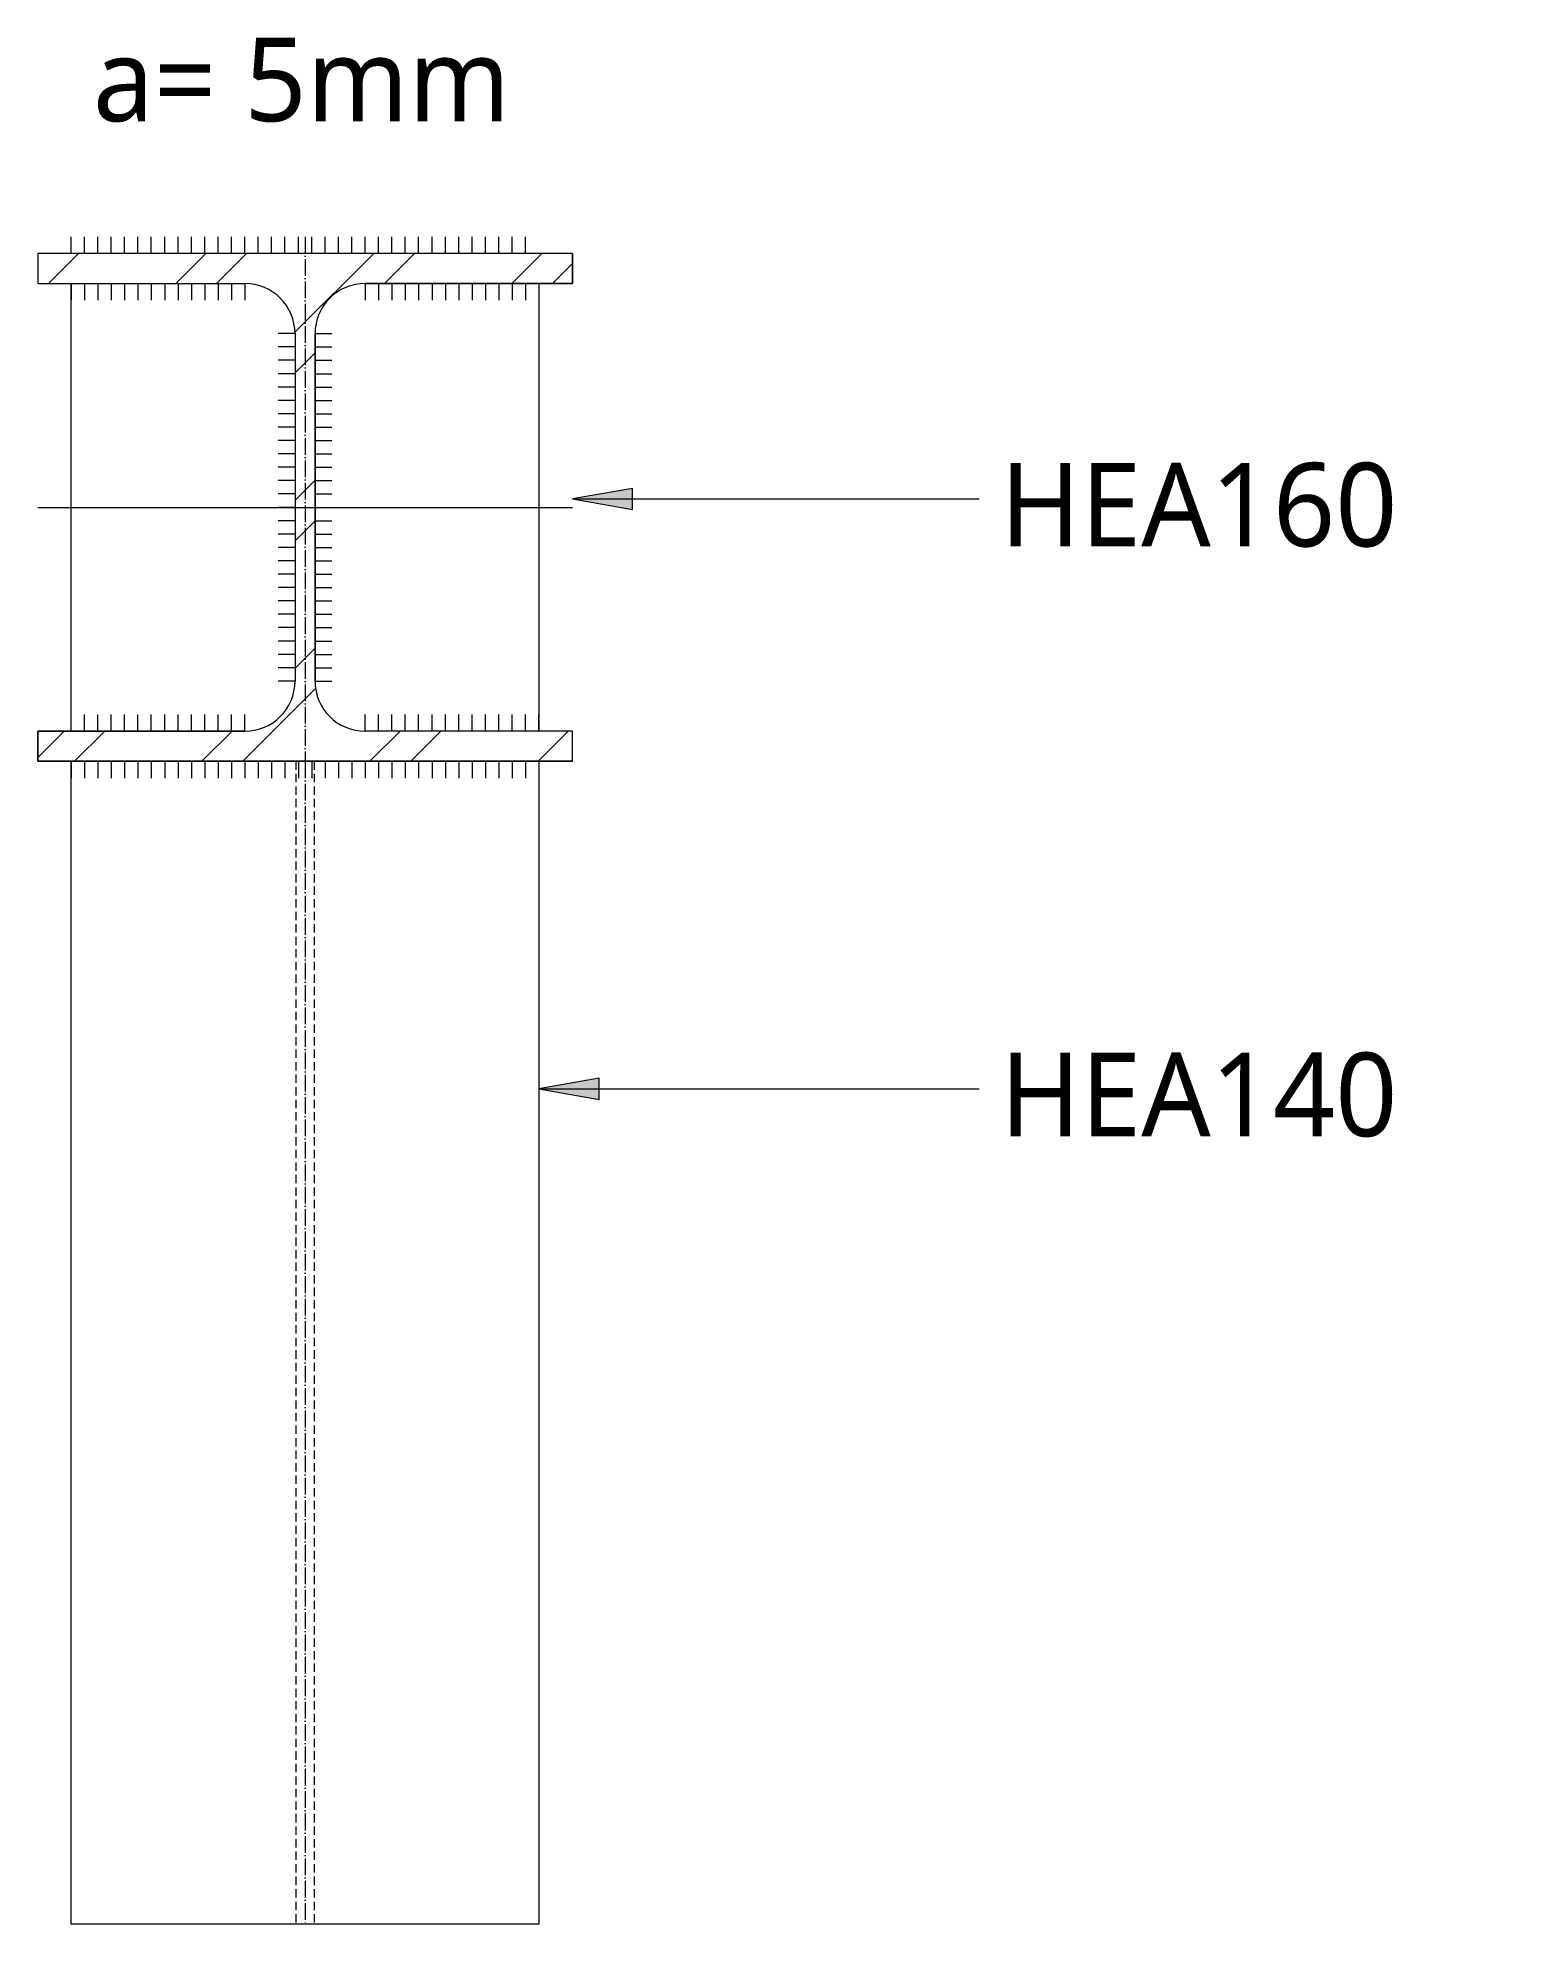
# Model space of a CAD drawing. Header units: millimetres. Extents: x -14163 to 55687, y -143 to 37302.
# Drawn here: x -2363 to -1919, y 13207 to 13772 of the extents above; entities that cross this region are included whole.
import ezdxf

# ---------------------------------------------------------------- set-up
doc = ezdxf.new("R2010")
doc.units = ezdxf.units.MM
doc.linetypes.add('MV_hartlijn_staal', pattern=[6.6, 5, -0.8, 0, -0.8])
doc.linetypes.add('MV_hidden', pattern=[3.75, 2.5, -1.25])
for name, color, linetype, lineweight in [('A-DETL-GENF', 92, 'Continuous', 18), ('A-DETL-IDEN', 3, 'Continuous', 18), ('G-ANNO-TEXT', 231, 'Continuous', 13)]:
    doc.layers.add(name, color=color, linetype=linetype, lineweight=lineweight)
doc.styles.add('Segoe UI_3', font='segoeui.ttf', dxfattribs={"height": 25})

msp = doc.modelspace()

# ---------------------------------------------------------------- texts
at = {"layer": 'G-ANNO-TEXT', "color": 7, "insert": (-2346.28, 13771.78), "char_height": 25, "width": 159.5358, "attachment_point": 1, "style": 'Segoe UI_3'}
msp.add_mtext('a= 5mm', dxfattribs=at)

# ---------------------------------------------------------------- blocks, each defined once
blk = doc.blocks.new('28 Staalprofielen- IPE_HEA_HEB 2d - HEA140-5084484-Details Constructie')
at = {"layer": 'A-DETL-GENF'}
for p, q in [((-70, 357), (-70, 491)), ((70, 491), (70, 357)), ((-70, 0), (-70, 348)), ((70, 348), (70, 0)), ((70, 0), (-70, 0))]:
    blk.add_line(p, q, dxfattribs=at)
at = {"layer": 'A-DETL-GENF', "linetype": 'MV_hidden'}
for p, q in [((-2.75, 348), (-2.75, 0)), ((2.75, 348), (2.75, 0))]:
    blk.add_line(p, q, dxfattribs=at)
at = {"layer": 'A-DETL-GENF', "linetype": 'MV_hartlijn_staal', "lineweight": 13}
blk.add_line((0, 348), (0, 0), dxfattribs=at)
blk = doc.blocks.new('28 Staalprofielen- IPE_HEA_HEB 2d - HEA160-V149-Details Constructie')
at = {"layer": 'A-DETL-GENF', "lineweight": 13}
h = blk.add_hatch(dxfattribs=at)
h.set_pattern_fill('FP_267', color=256, style=0, pattern_type=2)
h.set_pattern_definition([(45, (2282.79, -13631.25), (-25.14472, 25.14472), []), (45, (2282.79, -13593.15), (-25.14472, 25.14472), [])])
h.paths.add_polyline_path([(80, -76), (80, -67), (18, -67), (14.12, -66.49), (10.5, -64.99), (7.39, -62.61), (5.01, -59.5), (3.51, -55.88), (3, -52), (3, 52), (3.51, 55.88), (5.01, 59.5), (7.39, 62.61), (10.5, 64.99), (14.12, 66.49), (18, 67), (80, 67), (80, 76), (-80, 76), (-80, 67), (-18, 67), (-14.12, 66.49), (-10.5, 64.99), (-7.39, 62.61), (-5.01, 59.5), (-3.51, 55.88), (-3, 52), (-3, -52), (-3.51, -55.88), (-5.01, -59.5), (-7.39, -62.61), (-10.5, -64.99), (-14.12, -66.49), (-18, -67), (-80, -67), (-80, -76)])
at = {"layer": 'A-DETL-GENF', "linetype": 'MV_hartlijn_staal', "lineweight": 13}
blk.add_line((0, 81), (0, -76), dxfattribs=at)
at = {"layer": 'A-DETL-GENF'}
for p, q in [((80, 76), (-80, 76)), ((-80, 76), (-80, 67)), ((80, 76), (-80, 76)), ((-80, 76), (-80, 67)), ((80, 67), (80, 76)), ((80, 76), (80, 67)), ((-80, 67), (-18, 67)), ((-80, 67), (-18, 67)), ((18, 67), (80, 67)), ((80, 67), (18, 67)), ((-3, 52), (-3, -52)), ((-3, 52), (-3, -52)), ((3, -52), (3, 52)), ((3, 52), (3, -52)), ((-80, 0), (80, 0)), ((-18, -67), (-80, -67)), ((-80, -67), (-80, -76)), ((-80, -76), (-80, -67)), ((-80, -67), (-18, -67)), ((80, -67), (18, -67)), ((80, -67), (18, -67)), ((80, -76), (80, -67)), ((80, -76), (80, -67)), ((-80, -76), (80, -76)), ((80, -76), (-80, -76))]:
    blk.add_line(p, q, dxfattribs=at)
for centre, start, end in [((-18, 52), 0, 90), ((-18, 52), 360, 90), ((18, 52), 90, 180), ((18, 52), 90, 180), ((-18, -52), 270, 0), ((-18, -52), 270, 0), ((18, -52), 180, 270), ((18, -52), 180, 270)]:
    blk.add_arc(centre, 15, start, end, dxfattribs=at)
blk = doc.blocks.new('Repeating Detail - 2_ a_5 mm-V150-Details Constructie')
at = {"layer": 'A-DETL-GENF'}
for p, q in [((0, 0), (0, 5)), ((4, 0), (4, 5)), ((8, 0), (8, 5)), ((12, 0), (12, 5)), ((16, 0), (16, 5)), ((20, 0), (20, 5)), ((24, 0), (24, 5)), ((28, 0), (28, 5)), ((32, 0), (32, 5)), ((36, 0), (36, 5)), ((40, 0), (40, 5)), ((44, 0), (44, 5)), ((48, 0), (48, 5)), ((52, 0), (52, 5))]:
    blk.add_line(p, q, dxfattribs=at)
blk = doc.blocks.new('Repeating Detail - 2_ a_5 mm-V151-Details Constructie')
at = {"layer": 'A-DETL-GENF'}
for p, q in [((0, 0), (0, 5)), ((4, 0), (4, 5)), ((8, 0), (8, 5)), ((12, 0), (12, 5)), ((16, 0), (16, 5)), ((20, 0), (20, 5)), ((24, 0), (24, 5)), ((28, 0), (28, 5)), ((32, 0), (32, 5)), ((36, 0), (36, 5)), ((40, 0), (40, 5)), ((44, 0), (44, 5)), ((48, 0), (48, 5)), ((52, 0), (52, 5)), ((56, 0), (56, 5)), ((60, 0), (60, 5)), ((64, 0), (64, 5)), ((68, 0), (68, 5)), ((72, 0), (72, 5)), ((76, 0), (76, 5)), ((80, 0), (80, 5)), ((84, 0), (84, 5)), ((88, 0), (88, 5)), ((92, 0), (92, 5)), ((96, 0), (96, 5)), ((100, 0), (100, 5)), ((104, 0), (104, 5))]:
    blk.add_line(p, q, dxfattribs=at)
blk = doc.blocks.new('Repeating Detail - 2_ a_5 mm-V152-Details Constructie')
at = {"layer": 'A-DETL-GENF'}
for p, q in [((0, 0), (0, 5)), ((4, 0), (4, 5)), ((8, 0), (8, 5)), ((12, 0), (12, 5)), ((16, 0), (16, 5)), ((20, 0), (20, 5)), ((24, 0), (24, 5)), ((28, 0), (28, 5)), ((32, 0), (32, 5)), ((36, 0), (36, 5)), ((40, 0), (40, 5)), ((44, 0), (44, 5)), ((48, 0), (48, 5)), ((52, 0), (52, 5)), ((56, 0), (56, 5)), ((60, 0), (60, 5)), ((64, 0), (64, 5)), ((68, 0), (68, 5)), ((72, 0), (72, 5)), ((76, 0), (76, 5)), ((80, 0), (80, 5)), ((84, 0), (84, 5)), ((88, 0), (88, 5)), ((92, 0), (92, 5)), ((96, 0), (96, 5)), ((100, 0), (100, 5)), ((104, 0), (104, 5)), ((108, 0), (108, 5)), ((112, 0), (112, 5)), ((116, 0), (116, 5)), ((120, 0), (120, 5)), ((124, 0), (124, 5)), ((128, 0), (128, 5)), ((132, 0), (132, 5)), ((136, 0), (136, 5))]:
    blk.add_line(p, q, dxfattribs=at)

# ---------------------------------------------------------------- hatches: boundary and pattern name
at = {"layer": 'A-DETL-IDEN'}
for points in [[(-2202.79, 13633.75), (-2184.79, 13630.58), (-2184.79, 13636.92)], [(-2212.79, 13457.25), (-2194.79, 13454.08), (-2194.79, 13460.42)]]:
    msp.add_hatch(color=256, dxfattribs=at).paths.add_polyline_path(points)

# ---------------------------------------------------------------- linework, layer by layer
for p, q in [((-2184.79, 13636.92), (-2202.79, 13633.75)), ((-2202.79, 13633.75), (-2184.79, 13630.58)), ((-2202.79, 13633.75), (-2075.79, 13633.75)), ((-2184.79, 13630.58), (-2184.79, 13636.92)), ((-2194.79, 13460.42), (-2212.79, 13457.25)), ((-2194.79, 13454.08), (-2194.79, 13460.42)), ((-2212.79, 13457.25), (-2194.79, 13454.08)), ((-2212.79, 13457.25), (-2075.79, 13457.25))]:
    msp.add_line(p, q, dxfattribs=at)

# ---------------------------------------------------------------- block references
at = {"layer": 'A-DETL-GENF'}
for name, p in [('28 Staalprofielen- IPE_HEA_HEB 2d - HEA160-V149-Details Constructie', (-2282.79, 13631.25)), ('Repeating Detail - 2_ a_5 mm-V152-Details Constructie', (-2352.79, 13707.25)), ('28 Staalprofielen- IPE_HEA_HEB 2d - HEA140-5084484-Details Constructie', (-2282.79, 13207.25)), ('Repeating Detail - 2_ a_5 mm-V150-Details Constructie', (-2352.79, 13564.25))]:
    msp.add_blockref(name, p, dxfattribs=at)
at = {"layer": 'A-DETL-GENF', "extrusion": (0, 0, -1)}
for name, p, rotation in [('Repeating Detail - 2_ a_5 mm-V150-Details Constructie', (2352.79, 13698.25), 180), ('Repeating Detail - 2_ a_5 mm-V151-Details Constructie', (2279.79, 13579.25), 89.99999999999984), ('Repeating Detail - 2_ a_5 mm-V152-Details Constructie', (2352.79, 13555.25), 180)]:
    msp.add_blockref(name, p, dxfattribs=dict(at, rotation=rotation))
at = {"layer": 'A-DETL-GENF'}
for name, p, rotation in [('Repeating Detail - 2_ a_5 mm-V150-Details Constructie', (-2212.79, 13698.25), 180), ('Repeating Detail - 2_ a_5 mm-V151-Details Constructie', (-2285.79, 13579.25), 89.99999999999984)]:
    msp.add_blockref(name, p, dxfattribs=dict(at, rotation=rotation))
at = {"layer": 'A-DETL-GENF', "extrusion": (0, 0, -1)}
msp.add_blockref('Repeating Detail - 2_ a_5 mm-V150-Details Constructie', (2212.79, 13564.25), dxfattribs=at)

msp.set_redraw_order([(e.dxf.handle, doc.entitydb.next_handle()) for e in msp.query("TEXT MTEXT ATTDEF DIMENSION ARC_DIMENSION")])  # texts and dimensions are drawn at this point

# ---------------------------------------------------------------- next in the draw order: texts
at = {"layer": 'A-DETL-IDEN', "lineweight": 13, "char_height": 25, "width": 149.1139, "attachment_point": 1, "style": 'Segoe UI_3', "bg_fill": 3, "box_fill_scale": 1.25, "bg_fill_color": 9, "bg_fill_true_color": 13158600, "bg_fill_transparency": 0}
for s, insert in [('HEA160', (-2074.75, 13644.55)), ('HEA140', (-2074.75, 13468.05))]:
    msp.add_mtext(s, dxfattribs=dict(at, insert=insert))

doc.saveas('drawing.dxf')
